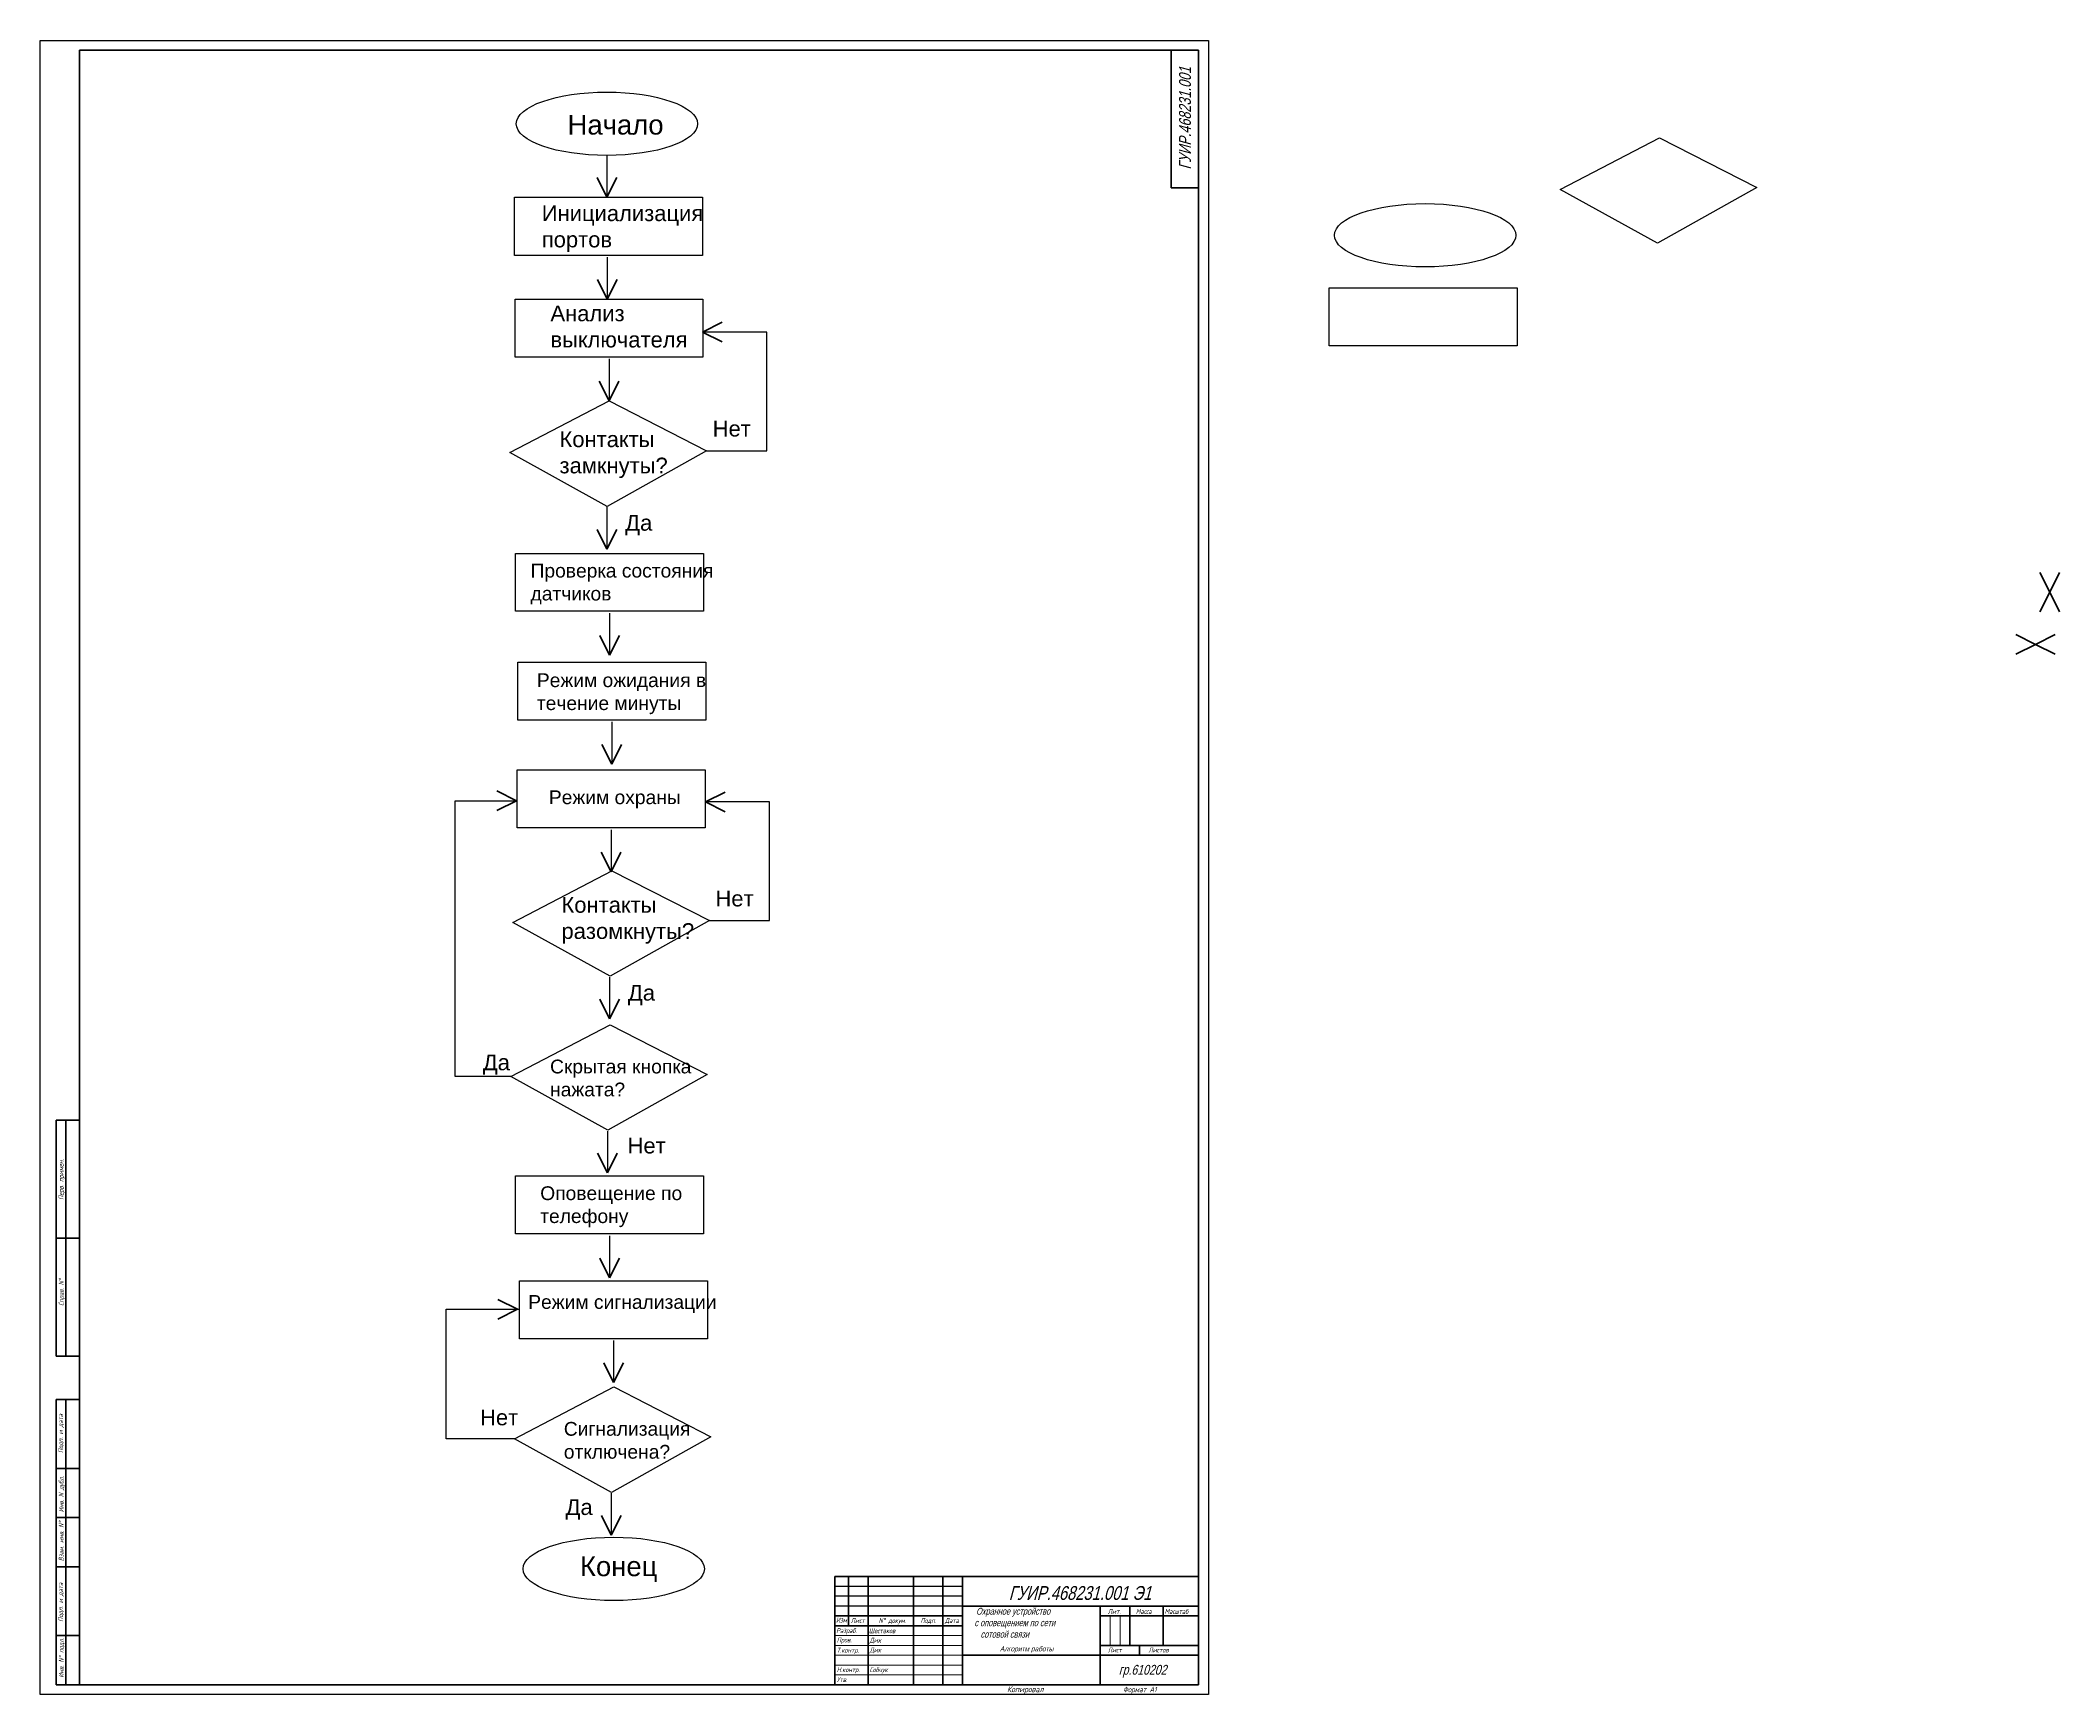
# Model space of a CAD drawing. Header units: millimetres. Extents: x 941 to 3628, y 1472 to 2429.
# Drawn here: x 941 to 1968, y 1588 to 2429 of the extents above; entities that cross this region are included whole.
import ezdxf

# ---------------------------------------------------------------- set-up
doc = ezdxf.new("R2010")
doc.units = ezdxf.units.MM
doc.layers.add('KONTUR', color=7, linetype='Continuous')
doc.layers.add('Текст', color=4, linetype='Continuous')
doc.layers.add('Основная', color=7, linetype='Continuous', lineweight=40)
doc.layers.add('тонкая', color=7, linetype='Continuous', lineweight=20)
doc.styles.add('ESKD', font='standarteskd.shx', dxfattribs={"width": 0.8, "oblique": 15})
doc.styles.get("Standard").update_dxf_attribs({"font": 'arial.ttf'})
doc.styles.add('стиль1', font='romans.shx', dxfattribs={"width": 0.75, "oblique": 15, "height": 3.5})

msp = doc.modelspace()

# ---------------------------------------------------------------- linework, layer by layer
at = {"color": 0}
for p, q in [((1228.9, 2370.5), (1228.9, 2349.2)), ((1229.1, 2318.8), (1229.1, 2297.5)), ((1310.2, 2280.7), (1277.7, 2280.7)), ((1310.2, 2220.4), (1310.2, 2280.7)), ((1230, 2267.1), (1230, 2245.7)), ((1279.6, 2220.4), (1310.2, 2220.4)), ((1228.9, 2191.8), (1228.9, 2170.4)), ((1230.3, 2137.8), (1230.3, 2116.5)), ((1231.4, 2082.5), (1231.4, 2061.1)), ((1151.7, 1902.2), (1151.7, 2042.4)), ((1151.7, 2042.4), (1183.2, 2042.4)), ((1311.6, 2041.8), (1279.1, 2041.8)), ((1311.6, 1981.5), (1311.6, 2041.8)), ((1231, 2027.7), (1231, 2006.3)), ((1281, 1981.5), (1311.6, 1981.5)), ((1230.3, 1952.8), (1230.3, 1931.5)), ((1180, 1902.2), (1151.7, 1902.2)), ((1229.2, 1874.5), (1229.2, 1853.2)), ((1230.3, 1821.3), (1230.3, 1799.9)), ((1147.1, 1718.1), (1147.1, 1784)), ((1147.1, 1784), (1184.5, 1784)), ((1232.3, 1768), (1232.3, 1746.7)), ((1181.9, 1718.1), (1147.1, 1718.1)), ((1231.1, 1690.4), (1231.1, 1669.1))]:
    msp.add_line(p, q, dxfattribs=at)
for p, q in [((1409.8, 1643), (1344.8, 1643)), ((1409.8, 1638), (1344.8, 1638)), ((1409.8, 1633), (1344.8, 1633)), ((1479.8, 1593), (1479.8, 1593))]:
    msp.add_line(p, q)
at = {"lineweight": 50}
for p, q in [((1409.8, 1628), (1344.8, 1628)), ((1409.8, 1623), (1344.8, 1623))]:
    msp.add_line(p, q, dxfattribs=at)
at = {"color": 0}
for points in [[(1713.7, 2353.2), (1764.2, 2379.5), (1813.7, 2354.2), (1763.2, 2325.9)], [(1182, 2349.2), (1277.5, 2349.2), (1277.5, 2319.7), (1182, 2319.7)], [(1596.1, 2303.2), (1691.7, 2303.2), (1691.7, 2273.7), (1596.1, 2273.7)], [(1182.2, 2297.5), (1277.7, 2297.5), (1277.7, 2268), (1182.2, 2268)], [(1179.6, 2219.4), (1230.1, 2245.7), (1279.6, 2220.4), (1229.1, 2192.1)], [(1182.5, 2168.2), (1278, 2168.2), (1278, 2138.8), (1182.5, 2138.8)], [(1183.6, 2112.9), (1279.2, 2112.9), (1279.2, 2083.4), (1183.6, 2083.4)], [(1183.2, 2058.1), (1278.8, 2058.1), (1278.8, 2028.6), (1183.2, 2028.6)], [(1181, 1980.5), (1231.5, 2006.8), (1281, 1981.5), (1230.5, 1953.2)], [(1180, 1902.2), (1230.5, 1928.5), (1279.9, 1903.2), (1229.4, 1874.9)], [(1182.5, 1851.7), (1278.1, 1851.7), (1278.1, 1822.2), (1182.5, 1822.2)], [(1184.5, 1798.4), (1280.1, 1798.4), (1280.1, 1768.9), (1184.5, 1768.9)], [(1181.9, 1718.1), (1232.4, 1744.4), (1281.8, 1719.1), (1231.3, 1690.8)]]:
    msp.add_lwpolyline(points, close=True, dxfattribs=at)
for centre in [(1228.9, 2386.6), (1645, 2329.9), (1232.4, 1651.9)]:
    msp.add_ellipse(centre, major_axis=(46.1, 0), ratio=0.34902, dxfattribs=at)
at = {"layer": 'KONTUR'}
for p, q in [((940.8, 1588), (940.8, 2429)), ((940.8, 2429), (1534.8, 2429)), ((1534.8, 2429), (1534.8, 1588)), ((1534.8, 1588), (940.8, 1588))]:
    msp.add_line(p, q, dxfattribs=at)
at = {"layer": 'Основная'}
for p, q in [((960.8, 1633), (960.8, 2424)), ((1529.8, 2424), (960.8, 2424)), ((1515.8, 2354), (1515.8, 2424)), ((1529.8, 1593), (1529.8, 2424)), ((1223.9, 2359.2), (1228.9, 2349.2)), ((1233.9, 2359.2), (1228.9, 2349.2)), ((1515.8, 2354), (1529.8, 2354)), ((1224.1, 2307.5), (1229.1, 2297.5)), ((1234.1, 2307.5), (1229.1, 2297.5)), ((1287.6, 2285.7), (1277.6, 2280.7)), ((1287.6, 2275.7), (1277.6, 2280.7)), ((1225, 2255.7), (1230, 2245.7)), ((1235, 2255.7), (1230, 2245.7)), ((1223.9, 2180.4), (1228.9, 2170.4)), ((1233.9, 2180.4), (1228.9, 2170.4)), ((1957.6, 2158.5), (1962.6, 2148.5)), ((1967.6, 2158.5), (1962.6, 2148.5)), ((1957.6, 2138.5), (1962.6, 2148.5)), ((1967.6, 2138.5), (1962.6, 2148.5)), ((1225.3, 2126.5), (1230.3, 2116.5)), ((1235.3, 2126.5), (1230.3, 2116.5)), ((1945.3, 2126.9), (1955.3, 2121.9)), ((1965.3, 2126.9), (1955.3, 2121.9)), ((1945.3, 2116.9), (1955.3, 2121.9)), ((1965.3, 2116.9), (1955.3, 2121.9)), ((1226.4, 2071.1), (1231.4, 2061.1)), ((1236.4, 2071.1), (1231.4, 2061.1)), ((1173, 2047.4), (1183, 2042.4)), ((1289, 2046.8), (1279, 2041.8)), ((1173, 2037.4), (1183, 2042.4)), ((1289, 2036.8), (1279, 2041.8)), ((1226, 2016.3), (1231, 2006.3)), ((1236, 2016.3), (1231, 2006.3)), ((1225.3, 1941.5), (1230.3, 1931.5)), ((1235.3, 1941.5), (1230.3, 1931.5)), ((948.8, 1880), (948.8, 1760)), ((960.8, 1880), (948.8, 1880)), ((953.8, 1760), (953.8, 1880)), ((1224.2, 1863.2), (1229.2, 1853.2)), ((1234.2, 1863.2), (1229.2, 1853.2)), ((960.8, 1820), (948.8, 1820)), ((1225.3, 1809.9), (1230.3, 1799.9)), ((1235.3, 1809.9), (1230.3, 1799.9)), ((1173.5, 1788.9), (1183.5, 1783.9)), ((1173.5, 1778.9), (1183.5, 1783.9)), ((960.8, 1760), (948.8, 1760)), ((1227.3, 1756.7), (1232.3, 1746.7)), ((1237.3, 1756.7), (1232.3, 1746.7)), ((948.8, 1593), (948.8, 1738)), ((960.8, 1738), (948.8, 1738)), ((953.8, 1593), (953.8, 1738)), ((960.8, 1703), (948.8, 1703)), ((960.8, 1678), (948.8, 1678)), ((1226.1, 1679), (1231.1, 1669)), ((1236.1, 1679), (1231.1, 1669)), ((960.8, 1653), (948.8, 1653)), ((1344.8, 1648), (1344.8, 1593)), ((1529.8, 1648), (1344.8, 1648)), ((1351.8, 1623), (1351.8, 1648)), ((1361.8, 1648), (1361.8, 1593)), ((1384.8, 1593), (1384.8, 1648)), ((1399.8, 1648), (1399.8, 1593)), ((1409.8, 1648), (1409.8, 1593)), ((960.8, 1593), (960.8, 1633)), ((1409.8, 1633), (1529.8, 1633)), ((1479.8, 1633), (1479.8, 1593)), ((1494.8, 1633), (1494.8, 1613)), ((1511.8, 1633), (1511.8, 1613)), ((1479.8, 1628), (1529.8, 1628)), ((960.8, 1618), (948.8, 1618)), ((1529.8, 1613), (1479.8, 1613)), ((1499.8, 1613), (1499.8, 1608)), ((1529.8, 1608), (1409.8, 1608)), ((1529.8, 1593), (948.8, 1593))]:
    msp.add_line(p, q, dxfattribs=at)
at = {"layer": 'тонкая'}
for p, q in [((1484.8, 1627.8), (1484.8, 1613)), ((1489.9, 1627.8), (1489.9, 1613)), ((1344.8, 1618), (1409.8, 1618)), ((1409.8, 1613), (1344.8, 1613)), ((1409.8, 1608), (1344.8, 1608))]:
    msp.add_line(p, q, dxfattribs=at)
for points in [[(1344.8, 1603), (1409.8, 1603)], [(1344.8, 1598), (1409.8, 1598)]]:
    msp.add_lwpolyline(points, dxfattribs=at)

# ---------------------------------------------------------------- texts
at = {"insert": (1522.9, 2389.4), "char_height": 6, "width": 120, "attachment_point": 5, "rotation": 90, "style": 'ESKD'}
msp.add_mtext('ГУИР.468231.001', dxfattribs=at)
at = {"color": 0, "attachment_point": 1}
for s, width, insert, char_height in [('Начало', 0.466, (1208.9, 2391.1), 10), ('Инициализация      портов', 0.466, (1195.8, 2345.1), 8), ('Анализ выключателя', 0.466, (1200.2, 2294.2), 8), ('Контакты замкнуты?', 0.466, (1204.8, 2230.2), 8), ('Нет', 0.466, (1282.7, 2235.6), 8), ('Да', 0.466, (1238.2, 2187.7), 8), ('\\pxt9;Проверка состояния датчиков', 97.799, (1190.1, 2162.9), 7), ('\\pxt9;Режим ожидания в течение минуты', 97.799, (1193.3, 2107.2), 7), ('\\pxt9;Режим охраны', 97.799, (1199.4, 2047.7), 7), ('Контакты разомкнуты?', 0.466, (1205.8, 1993.5), 8), ('Нет', 0.466, (1284.1, 1996.7), 8), ('Да', 0.466, (1239.6, 1948.8), 8), ('Да', 0.466, (1165.8, 1913.4), 8), ('Скрытая кнопка нажата?', 77.752, (1200, 1910.8), 7), ('Нет', 8, (1239.4, 1871.1), 8), ('\\pxt9;Оповещение по телефону', 97.799, (1195, 1846.4), 7), ('\\pxt9;Режим сигнализации', 97.799, (1188.9, 1791.1), 7), ('Нет', 8, (1164.4, 1732.9), 8), ('Сигнализация отключена?', 77.752, (1207, 1726.6), 7), ('Да', 8, (1207.9, 1687.3), 8), ('Конец', 10, (1215.2, 1658.2), 10)]:
    msp.add_mtext_dynamic_manual_height_columns(s, width=width, gutter_width=50, heights=[0], dxfattribs=dict(at, insert=insert, char_height=char_height))
at = {"style": 'ESKD'}
for s, insert, char_height, width, attachment_point in [('ГУИР.468231.001 Э1', (1469.5, 1639.6), 7, 120, 5), ('\\pxt1;  {\\H0.7x;Охранное устройство\\P  с оповещением по сети \\P     сотовой связи}', (1413.7, 1632.1), 5, 105.928, 1), ('\\pxt1;Алгоритм работы', (1428.8, 1612.5), 2.5, 112.73, 1), ('гр.610202{\\H0.7x; }', (1489.2, 1603.1), 5, 105.928, 1)]:
    msp.add_mtext(s, dxfattribs=dict(at, insert=insert, char_height=char_height, width=width, attachment_point=attachment_point))
at = {"layer": 'Текст', "style": 'стиль1', "oblique": 15, "width": 0.75}
for s, p in [('Перв. примен.', (952.6, 1839.5)), ('Справ. N%%d', (952.7, 1785.6)), ('Подп. и дата', (952.4, 1710.8)), ('Инв. N дубл.', (952.7, 1680.7)), ('Взам. инв. N%%d', (952.7, 1655.8)), ('Подп. и дата', (952.4, 1625)), ('Инв. N%%d подл.', (952.7, 1596.6))]:
    msp.add_text(s, height=2.5, rotation=90, dxfattribs=at).set_placement(p)
for s, height, p in [('Изм', 2.5, (1345.4, 1624.6)), ('Лист', 2.5, (1352.9, 1624.4)), ('N%%d докум. ', 2.5, (1367.1, 1624.4)), ('Подп.', 2.5, (1388.4, 1624.4)), ('Дата', 2.5, (1400.8, 1624.4)), ('Лит.', 2.5, (1483.6, 1629)), ('Масса', 2.5, (1497.9, 1629)), ('Масштаб', 2.5, (1512.5, 1629)), ('Разраб.', 2.5, (1345.5, 1619.3)), ('Пров.', 2.5, (1345.8, 1614.5)), ('Дик', 2.5, (1362.5, 1614.4)), ('Шестаков', 2.5, (1362.1, 1619.2)), ('Н.контр.', 2.5, (1345.8, 1599.4)), ('Т.контр.', 2.5, (1345.8, 1609.3)), ('Дик', 2.5, (1362.5, 1609.4)), ('Собчук', 2.5, (1362.5, 1599.4)), ('Лист', 2.5, (1483.6, 1609.4)), ('Листов', 2.5, (1504.3, 1609.4)), ('Утв.', 2.5, (1345.8, 1594.4)), ('Копировал', 3, (1432.4, 1589.2)), ('Формат А1', 2.75, (1491.3, 1589.2))]:
    msp.add_text(s, height=height, dxfattribs=at).set_placement(p)

doc.saveas('drawing.dxf')
